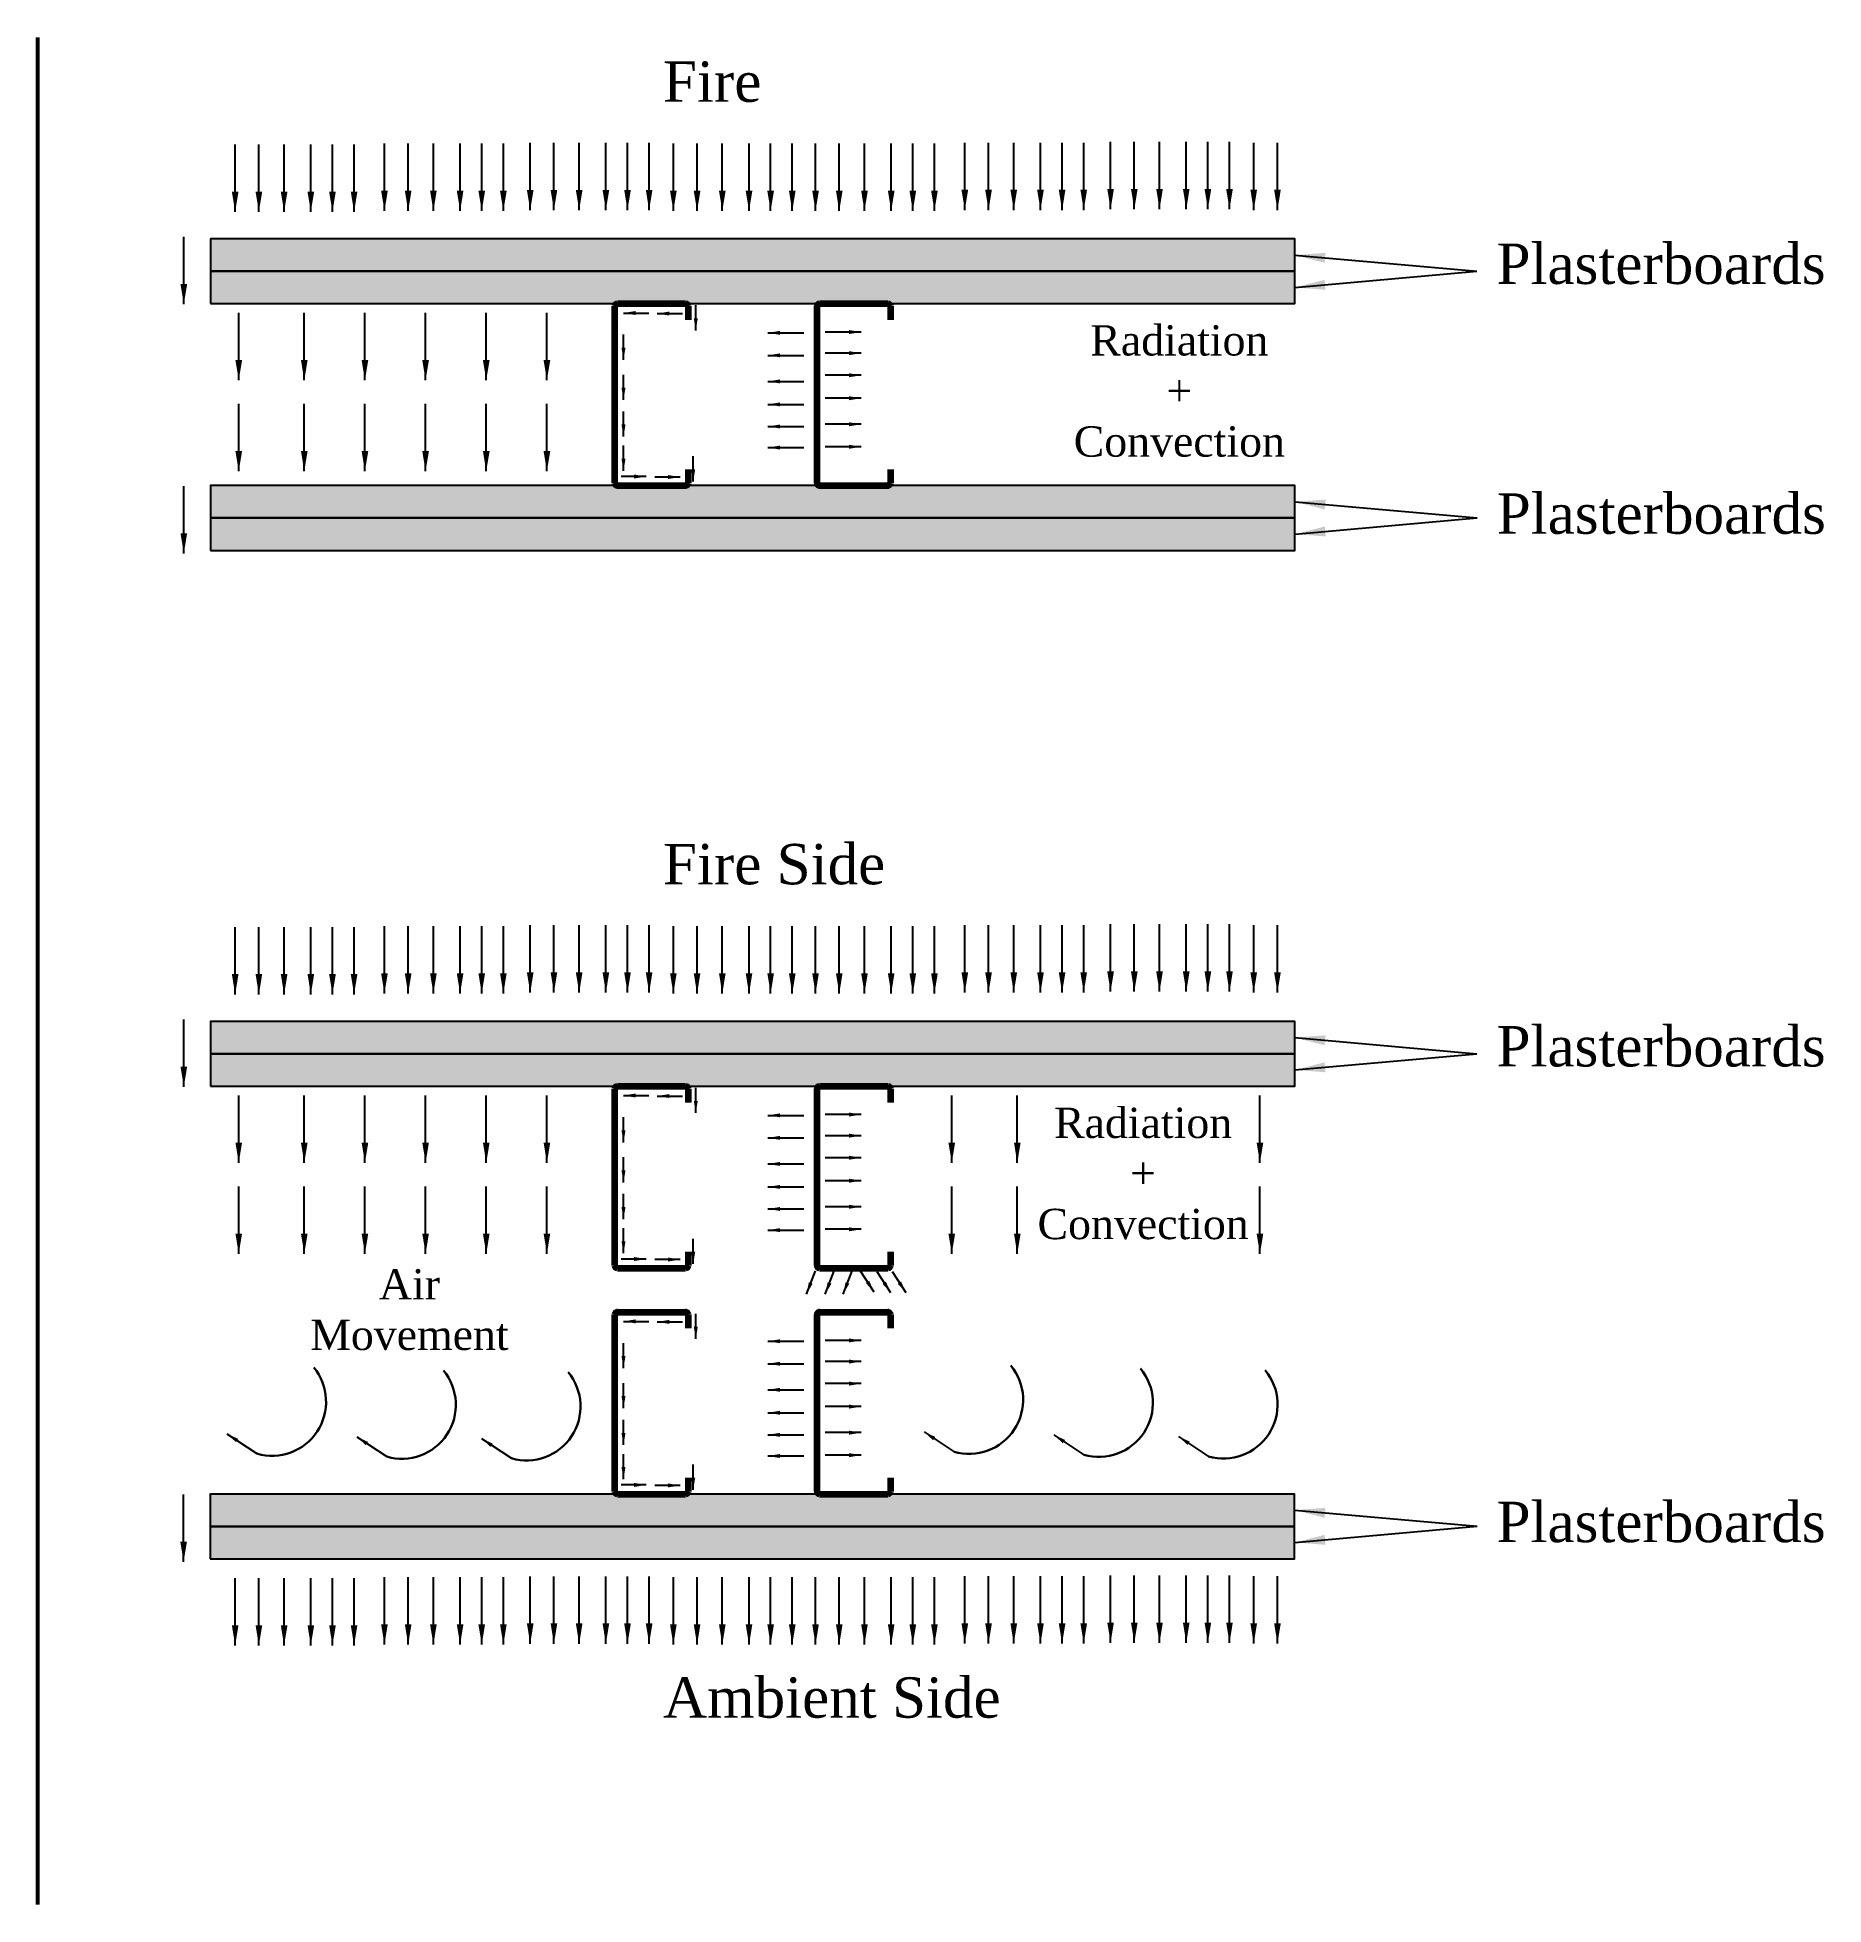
# Model space of a CAD drawing. Header units: millimetres. Extents: x 4718 to 11481, y 420 to 1811.
# Drawn here: x 10598 to 11481, y 420 to 1343 of the extents above; entities that cross this region are included whole.
import ezdxf

# ---------------------------------------------------------------- set-up
doc = ezdxf.new("R2010")
doc.units = ezdxf.units.MM
doc.layers.get('0').update_dxf_attribs({"lineweight": 100})
doc.styles.get("Standard").update_dxf_attribs({"font": 'times.ttf'})
doc.dimstyles.new('ISO-25', dxfattribs={"dimtxt": 2.5, "dimasz": 2.5, "dimexe": 1.25, "dimexo": 0.625, "dimtad": 1, "dimtxsty": 'Standard', "dimcen": 2.5, "dimadec": 0, "dimazin": 0, "dimtfac": 1, "dimtmove": 0, "dimatfit": 3, "dimfxl": 1, "dimarcsym": 0})
doc.dimstyles.new('Times new roman', dxfattribs={"dimtxt": 5, "dimasz": 5, "dimexe": 2, "dimexo": 1, "dimgap": 1, "dimtad": 1, "dimtih": 1, "dimtoh": 1, "dimtxsty": 'Standard', "dimblk": 'ARCHTICK', "dimcen": 0, "dimadec": 0, "dimazin": 0, "dimtfac": 1, "dimtmove": 0, "dimatfit": 3, "dimfxl": 1, "dimarcsym": 0})

msp = doc.modelspace()

# ---------------------------------------------------------------- texts
at = {"lineweight": -3, "attachment_point": 1}
for s, insert, char_height, width in [('Fire', (10907.112, 1331.388), 20, 52.39245), ('Plasterboards', (11319.337, 1241.315), 20, 52.39245), ('\\pxqc;Radiation + Convection', (11112.462, 1200.931), 15, 100.01183), ('Plasterboards', (11319.452, 1117.765), 20, 80.81466), ('Fire Side', (10907.112, 944.409), 20, 111.69613), ('Plasterboards', (11319.337, 854.336), 20, 52.39245), ('\\pxqc;Radiation + Convection', (11094.544, 813.952), 15, 100.01183), ('\\pxqc;Air Movement', (10731.691, 734.118), 15, 100.01183), ('Plasterboards', (11319.352, 619.083), 20, 80.81466), ('Ambient Side', (10907.112, 532.262), 20, 176.58786)]:
    msp.add_mtext(s, dxfattribs=dict(at, insert=insert, char_height=char_height, width=width))

# ---------------------------------------------------------------- blocks, each defined once
blk = doc.blocks.new('_ArchTick')
at = {"color": 0, "linetype": 'ByBlock', "const_width": 0.15}
blk.add_lwpolyline([(-0.5, -0.5), (0.5, 0.5)], dxfattribs=at)
blk = doc.blocks.new('Stud')
at = {"lineweight": 140}
for p, q in [((4630.24, 1668.85), (4630.24, 1756.35)), ((4631.49, 1757.6), (4665.24, 1757.6)), ((4666.49, 1756.35), (4666.49, 1749.6)), ((4666.49, 1675.6), (4666.49, 1668.85)), ((4631.49, 1667.6), (4665.24, 1667.6))]:
    blk.add_line(p, q, dxfattribs=at)
for centre, start, end in [((4631.49, 1756.35), 90, 180), ((4665.24, 1756.35), 0, 90), ((4631.49, 1668.85), 180, 270), ((4665.24, 1668.85), 270, 0)]:
    blk.add_arc(centre, 1.25, start, end, dxfattribs=at)

# ---------------------------------------------------------------- hatches: boundary and pattern name
at = {"lineweight": -3, "true_color": 0xf7abae}
h = msp.add_hatch(color=241, dxfattribs=at)
h.dxf.hatch_style = 1
h.paths.add_polyline_path([(10683.316, 1243.572), (10683.316, 1227.572), (11219.566, 1227.572), (11219.566, 1243.572)])
h = msp.add_hatch(color=241, dxfattribs=at)
h.dxf.hatch_style = 1
h.paths.add_polyline_path([(11219.566, 1211.572), (11219.566, 1227.572), (10683.316, 1227.572), (10683.316, 1211.572)])
h = msp.add_hatch(color=241, dxfattribs=at)
h.dxf.hatch_style = 1
h.paths.add_polyline_path([(11219.566, 1105.572), (11219.566, 1121.572), (10683.316, 1121.572), (10683.316, 1105.572)])
h = msp.add_hatch(color=241, dxfattribs=at)
h.dxf.hatch_style = 1
h.paths.add_polyline_path([(11219.566, 1089.572), (11219.566, 1105.572), (10683.316, 1105.572), (10683.316, 1089.572)])
h = msp.add_hatch(color=241, dxfattribs=at)
h.dxf.hatch_style = 1
h.paths.add_polyline_path([(10683.316, 856.593), (10683.316, 840.593), (11219.566, 840.593), (11219.566, 856.593)])
h = msp.add_hatch(color=241, dxfattribs=at)
h.dxf.hatch_style = 1
h.paths.add_polyline_path([(11219.566, 824.593), (11219.566, 840.593), (10683.316, 840.593), (10683.316, 824.593)])
h = msp.add_hatch(color=241, dxfattribs=at)
h.dxf.hatch_style = 1
h.paths.add_polyline_path([(11219.466, 606.89), (11219.466, 622.89), (10683.216, 622.89), (10683.216, 606.89)])
h = msp.add_hatch(color=241, dxfattribs=at)
h.dxf.hatch_style = 1
h.paths.add_polyline_path([(11219.466, 590.89), (11219.466, 606.89), (10683.216, 606.89), (10683.216, 590.89)])

# ---------------------------------------------------------------- linework, layer by layer
at = {"lineweight": 53}
msp.add_lwpolyline([(10597.685, 1343.272), (10597.685, 419.81)], dxfattribs=at)
at = {"lineweight": -3}
for points in [[(10683.316, 1227.572), (11219.566, 1227.572), (11219.566, 1243.572), (10683.316, 1243.572)], [(10683.316, 1211.572), (11219.566, 1211.572), (11219.566, 1227.572), (10683.316, 1227.572)], [(10683.316, 1105.572), (11219.566, 1105.572), (11219.566, 1121.572), (10683.316, 1121.572)], [(10683.316, 1089.572), (11219.566, 1089.572), (11219.566, 1105.572), (10683.316, 1105.572)], [(10683.316, 840.593), (11219.566, 840.593), (11219.566, 856.593), (10683.316, 856.593)], [(10683.316, 824.593), (11219.566, 824.593), (11219.566, 840.593), (10683.316, 840.593)], [(10683.216, 606.89), (11219.466, 606.89), (11219.466, 622.89), (10683.216, 622.89)], [(10683.216, 590.89), (11219.466, 590.89), (11219.466, 606.89), (10683.216, 606.89)]]:
    msp.add_lwpolyline(points, close=True, dxfattribs=at)
at = {"color": 242, "lineweight": 30, "true_color": 0xcd2027}
for centre in [(10713.78, 668.477), (10777.954, 667.004), (11058.519, 669.435), (11122.694, 667.962), (11184.36, 667.135), (10839.62, 666.176)]:
    msp.add_arc(centre, 26.699, 253.739757, 39.519262, dxfattribs=at)

# ---------------------------------------------------------------- block references
at = {"lineweight": -3}
for p in [(6253.071, -546.031), (6353.071, -546.031), (6253.071, -933.01), (6353.071, -933.01), (6253.071, -1044.713), (6353.071, -1044.713)]:
    msp.add_blockref('Stud', p, dxfattribs=at)

msp.set_redraw_order([(e.dxf.handle, doc.entitydb.next_handle()) for e in msp.query("TEXT MTEXT ATTDEF DIMENSION ARC_DIMENSION")])  # texts and dimensions are drawn at this point

# ---------------------------------------------------------------- leaders
at = {"color": 242, "lineweight": 30, "true_color": 0xcd2027}
for points, override in [([(10695.52, 1256.966), (10695.52, 1290.264)], {"dimasz": 10, "dimgap": 0.625, "dimtad": 0}), ([(10707.252, 1256.966), (10707.252, 1290.264)], {"dimasz": 10, "dimtad": 0}), ([(10719.726, 1256.966), (10719.726, 1290.264)], {"dimasz": 10, "dimtad": 0}), ([(10732.943, 1256.966), (10732.943, 1290.264)], {"dimasz": 10, "dimtad": 0}), ([(10743.635, 1256.966), (10743.635, 1290.264)], {"dimasz": 10, "dimtad": 0}), ([(10754.327, 1256.966), (10754.327, 1290.264)], {"dimasz": 10, "dimtad": 0}), ([(10769.349, 1257.4), (10769.349, 1290.698)], {"dimasz": 10, "dimtad": 0}), ([(10781.08, 1257.4), (10781.08, 1290.698)], {"dimasz": 10, "dimtad": 0}), ([(10793.554, 1257.4), (10793.554, 1290.698)], {"dimasz": 10, "dimtad": 0}), ([(10806.771, 1257.4), (10806.771, 1290.698)], {"dimasz": 10, "dimtad": 0}), ([(10817.463, 1257.4), (10817.463, 1290.698)], {"dimasz": 10, "dimtad": 0}), ([(10828.155, 1257.4), (10828.155, 1290.698)], {"dimasz": 10, "dimtad": 0}), ([(10841.44, 1257.834), (10841.44, 1291.132)], {"dimasz": 10, "dimtad": 0}), ([(10853.171, 1257.834), (10853.171, 1291.132)], {"dimasz": 10, "dimtad": 0}), ([(10865.646, 1257.834), (10865.646, 1291.132)], {"dimasz": 10, "dimtad": 0}), ([(10878.862, 1257.834), (10878.862, 1291.132)], {"dimasz": 10, "dimtad": 0}), ([(10889.554, 1257.834), (10889.554, 1291.132)], {"dimasz": 10, "dimtad": 0}), ([(10900.246, 1257.834), (10900.246, 1291.132)], {"dimasz": 10, "dimtad": 0}), ([(10912.228, 1257.4), (10912.228, 1290.698)], {"dimasz": 10, "dimtad": 0}), ([(10923.96, 1257.4), (10923.96, 1290.698)], {"dimasz": 10, "dimtad": 0}), ([(10936.434, 1257.4), (10936.434, 1290.698)], {"dimasz": 10, "dimtad": 0}), ([(10949.65, 1257.4), (10949.65, 1290.698)], {"dimasz": 10, "dimtad": 0}), ([(10960.343, 1257.4), (10960.343, 1290.698)], {"dimasz": 10, "dimtad": 0}), ([(10971.035, 1257.4), (10971.035, 1290.698)], {"dimasz": 10, "dimtad": 0}), ([(10982.544, 1257.432), (10982.544, 1290.731)], {"dimasz": 10, "dimtad": 0}), ([(10994.275, 1257.432), (10994.275, 1290.731)], {"dimasz": 10, "dimtad": 0}), ([(11006.749, 1257.432), (11006.749, 1290.731)], {"dimasz": 10, "dimtad": 0}), ([(11019.966, 1257.432), (11019.966, 1290.731)], {"dimasz": 10, "dimtad": 0}), ([(11030.658, 1257.432), (11030.658, 1290.731)], {"dimasz": 10, "dimtad": 0}), ([(11041.35, 1257.432), (11041.35, 1290.731)], {"dimasz": 10, "dimtad": 0}), ([(11056.372, 1257.866), (11056.372, 1291.165)], {"dimasz": 10, "dimtad": 0}), ([(11068.104, 1257.866), (11068.104, 1291.165)], {"dimasz": 10, "dimtad": 0}), ([(11080.578, 1257.866), (11080.578, 1291.165)], {"dimasz": 10, "dimtad": 0}), ([(11093.794, 1257.866), (11093.794, 1291.165)], {"dimasz": 10, "dimtad": 0}), ([(11104.487, 1257.866), (11104.487, 1291.165)], {"dimasz": 10, "dimtad": 0}), ([(11115.179, 1257.866), (11115.179, 1291.165)], {"dimasz": 10, "dimtad": 0}), ([(11128.463, 1258.3), (11128.463, 1291.599)], {"dimasz": 10, "dimtad": 0}), ([(11140.195, 1258.3), (11140.195, 1291.599)], {"dimasz": 10, "dimtad": 0}), ([(11152.669, 1258.3), (11152.669, 1291.599)], {"dimasz": 10, "dimtad": 0}), ([(11165.886, 1258.3), (11165.886, 1291.599)], {"dimasz": 10, "dimtad": 0}), ([(11176.578, 1258.3), (11176.578, 1291.599)], {"dimasz": 10, "dimtad": 0}), ([(11187.27, 1258.3), (11187.27, 1291.599)], {"dimasz": 10, "dimtad": 0}), ([(11199.251, 1257.866), (11199.251, 1291.165)], {"dimasz": 10, "dimtad": 0}), ([(11210.983, 1257.866), (11210.983, 1291.165)], {"dimasz": 10, "dimtad": 0}), ([(10670.122, 1211.247), (10670.122, 1244.545)], {"dimasz": 10, "dimgap": 0.625, "dimtad": 0}), ([(10923.326, 1198.307), (10923.326, 1210.755)], {"dimasz": 6, "dimgap": 0.625, "dimtad": 0}), ([(10697.289, 1173.654), (10697.289, 1206.953)], {"dimasz": 10, "dimgap": 0.625, "dimtad": 0}), ([(10729.696, 1173.654), (10729.696, 1206.953)], {"dimasz": 10, "dimgap": 0.625, "dimtad": 0}), ([(10759.696, 1173.654), (10759.696, 1206.953)], {"dimasz": 10, "dimgap": 0.625, "dimtad": 0}), ([(10789.696, 1173.654), (10789.696, 1206.953)], {"dimasz": 10, "dimgap": 0.625, "dimtad": 0}), ([(10819.696, 1173.654), (10819.696, 1206.953)], {"dimasz": 10, "dimgap": 0.625, "dimtad": 0}), ([(10849.696, 1173.654), (10849.696, 1206.953)], {"dimasz": 10, "dimgap": 0.625, "dimtad": 0}), ([(10887.572, 1206.938), (10900.02, 1206.938)], {"dimasz": 6, "dimgap": 0.625, "dimtad": 0}), ([(10904.249, 1206.686), (10916.697, 1206.686)], {"dimasz": 6, "dimgap": 0.625, "dimtad": 0}), ([(10887.572, 1183.788), (10887.572, 1196.236)], {"dimasz": 6, "dimgap": 0.625, "dimtad": 0}), ([(10959.032, 1197.122), (10976.812, 1197.122)], {"dimasz": 6, "dimgap": 0.625, "dimtad": 0}), ([(11005.079, 1197.524), (10987.298, 1197.524)], {"dimasz": 6, "dimgap": 0.625, "dimtad": 0}), ([(10959.032, 1185.996), (10976.812, 1185.996)], {"dimasz": 6, "dimgap": 0.625, "dimtad": 0}), ([(11005.079, 1187.076), (10987.298, 1187.076)], {"dimasz": 6, "dimgap": 0.625, "dimtad": 0}), ([(10887.572, 1163.994), (10887.572, 1176.442)], {"dimasz": 6, "dimgap": 0.625, "dimtad": 0}), ([(10959.032, 1173.106), (10976.812, 1173.106)], {"dimasz": 6, "dimgap": 0.625, "dimtad": 0}), ([(11005.079, 1176.164), (10987.298, 1176.164)], {"dimasz": 6, "dimgap": 0.625, "dimtad": 0}), ([(11005.079, 1164.803), (10987.298, 1164.803)], {"dimasz": 6, "dimgap": 0.625, "dimtad": 0}), ([(10697.289, 1128.675), (10697.289, 1161.973)], {"dimasz": 10, "dimgap": 0.625, "dimtad": 0}), ([(10729.696, 1128.675), (10729.696, 1161.973)], {"dimasz": 10, "dimgap": 0.625, "dimtad": 0}), ([(10759.696, 1128.675), (10759.696, 1161.973)], {"dimasz": 10, "dimgap": 0.625, "dimtad": 0}), ([(10789.696, 1128.675), (10789.696, 1161.973)], {"dimasz": 10, "dimgap": 0.625, "dimtad": 0}), ([(10819.696, 1128.675), (10819.696, 1161.973)], {"dimasz": 10, "dimgap": 0.625, "dimtad": 0}), ([(10849.696, 1128.675), (10849.696, 1161.973)], {"dimasz": 10, "dimgap": 0.625, "dimtad": 0}), ([(10887.572, 1145.815), (10887.572, 1158.264)], {"dimasz": 6, "dimgap": 0.625, "dimtad": 0}), ([(10959.032, 1161.746), (10976.812, 1161.746)], {"dimasz": 6, "dimgap": 0.625, "dimtad": 0}), ([(10959.032, 1150.833), (10976.812, 1150.833)], {"dimasz": 6, "dimgap": 0.625, "dimtad": 0}), ([(11005.079, 1151.913), (10987.298, 1151.913)], {"dimasz": 6, "dimgap": 0.625, "dimtad": 0}), ([(10887.572, 1128.917), (10887.572, 1141.365)], {"dimasz": 6, "dimgap": 0.625, "dimtad": 0}), ([(10922.05, 1123.701), (10922.05, 1136.149)], {"dimasz": 6, "dimgap": 0.625, "dimtad": 0}), ([(10959.032, 1140.386), (10976.812, 1140.386)], {"dimasz": 6, "dimgap": 0.625, "dimtad": 0}), ([(11005.079, 1140.787), (10987.298, 1140.787)], {"dimasz": 6, "dimgap": 0.625, "dimtad": 0}), ([(10898.844, 1126.082), (10886.396, 1126.082)], {"dimasz": 6, "dimgap": 0.625, "dimtad": 0}), ([(10915.521, 1125.829), (10903.073, 1125.829)], {"dimasz": 6, "dimgap": 0.625, "dimtad": 0}), ([(10670.122, 1088.036), (10670.122, 1121.335)], {"dimasz": 10, "dimgap": 0.625, "dimtad": 0}), ([(10695.52, 869.987), (10695.52, 903.285)], {"dimasz": 10, "dimgap": 0.625, "dimtad": 0}), ([(10707.252, 869.987), (10707.252, 903.285)], {"dimasz": 10, "dimtad": 0}), ([(10719.726, 869.987), (10719.726, 903.285)], {"dimasz": 10, "dimtad": 0}), ([(10732.943, 869.987), (10732.943, 903.285)], {"dimasz": 10, "dimtad": 0}), ([(10743.635, 869.987), (10743.635, 903.285)], {"dimasz": 10, "dimtad": 0}), ([(10754.327, 869.987), (10754.327, 903.285)], {"dimasz": 10, "dimtad": 0}), ([(10769.349, 870.421), (10769.349, 903.719)], {"dimasz": 10, "dimtad": 0}), ([(10781.08, 870.421), (10781.08, 903.719)], {"dimasz": 10, "dimtad": 0}), ([(10793.554, 870.421), (10793.554, 903.719)], {"dimasz": 10, "dimtad": 0}), ([(10806.771, 870.421), (10806.771, 903.719)], {"dimasz": 10, "dimtad": 0}), ([(10817.463, 870.421), (10817.463, 903.719)], {"dimasz": 10, "dimtad": 0}), ([(10828.155, 870.421), (10828.155, 903.719)], {"dimasz": 10, "dimtad": 0}), ([(10841.44, 870.855), (10841.44, 904.153)], {"dimasz": 10, "dimtad": 0}), ([(10853.171, 870.855), (10853.171, 904.153)], {"dimasz": 10, "dimtad": 0}), ([(10865.646, 870.855), (10865.646, 904.153)], {"dimasz": 10, "dimtad": 0}), ([(10878.862, 870.855), (10878.862, 904.153)], {"dimasz": 10, "dimtad": 0}), ([(10889.554, 870.855), (10889.554, 904.153)], {"dimasz": 10, "dimtad": 0}), ([(10900.246, 870.855), (10900.246, 904.153)], {"dimasz": 10, "dimtad": 0}), ([(10912.228, 870.421), (10912.228, 903.719)], {"dimasz": 10, "dimtad": 0}), ([(10923.96, 870.421), (10923.96, 903.719)], {"dimasz": 10, "dimtad": 0}), ([(10936.434, 870.421), (10936.434, 903.719)], {"dimasz": 10, "dimtad": 0}), ([(10949.65, 870.421), (10949.65, 903.719)], {"dimasz": 10, "dimtad": 0}), ([(10960.343, 870.421), (10960.343, 903.719)], {"dimasz": 10, "dimtad": 0}), ([(10971.035, 870.421), (10971.035, 903.719)], {"dimasz": 10, "dimtad": 0}), ([(10982.544, 870.453), (10982.544, 903.752)], {"dimasz": 10, "dimtad": 0}), ([(10994.275, 870.453), (10994.275, 903.752)], {"dimasz": 10, "dimtad": 0}), ([(11006.749, 870.453), (11006.749, 903.752)], {"dimasz": 10, "dimtad": 0}), ([(11019.966, 870.453), (11019.966, 903.752)], {"dimasz": 10, "dimtad": 0}), ([(11030.658, 870.453), (11030.658, 903.752)], {"dimasz": 10, "dimtad": 0}), ([(11041.35, 870.453), (11041.35, 903.752)], {"dimasz": 10, "dimtad": 0}), ([(11056.372, 870.887), (11056.372, 904.186)], {"dimasz": 10, "dimtad": 0}), ([(11068.104, 870.887), (11068.104, 904.186)], {"dimasz": 10, "dimtad": 0}), ([(11080.578, 870.887), (11080.578, 904.186)], {"dimasz": 10, "dimtad": 0}), ([(11093.794, 870.887), (11093.794, 904.186)], {"dimasz": 10, "dimtad": 0}), ([(11104.487, 870.887), (11104.487, 904.186)], {"dimasz": 10, "dimtad": 0}), ([(11115.179, 870.887), (11115.179, 904.186)], {"dimasz": 10, "dimtad": 0}), ([(11128.463, 871.321), (11128.463, 904.62)], {"dimasz": 10, "dimtad": 0}), ([(11140.195, 871.321), (11140.195, 904.62)], {"dimasz": 10, "dimtad": 0}), ([(11152.669, 871.321), (11152.669, 904.62)], {"dimasz": 10, "dimtad": 0}), ([(11165.886, 871.321), (11165.886, 904.62)], {"dimasz": 10, "dimtad": 0}), ([(11176.578, 871.321), (11176.578, 904.62)], {"dimasz": 10, "dimtad": 0}), ([(11187.27, 871.321), (11187.27, 904.62)], {"dimasz": 10, "dimtad": 0}), ([(11199.251, 870.887), (11199.251, 904.186)], {"dimasz": 10, "dimtad": 0}), ([(11210.983, 870.887), (11210.983, 904.186)], {"dimasz": 10, "dimtad": 0}), ([(10670.122, 824.268), (10670.122, 857.566)], {"dimasz": 10, "dimgap": 0.625, "dimtad": 0}), ([(10923.326, 811.328), (10923.326, 823.776)], {"dimasz": 6, "dimgap": 0.625, "dimtad": 0}), ([(10697.289, 786.675), (10697.289, 819.974)], {"dimasz": 10, "dimgap": 0.625, "dimtad": 0}), ([(10729.696, 786.675), (10729.696, 819.974)], {"dimasz": 10, "dimgap": 0.625, "dimtad": 0}), ([(10759.696, 786.675), (10759.696, 819.974)], {"dimasz": 10, "dimgap": 0.625, "dimtad": 0}), ([(10789.696, 786.675), (10789.696, 819.974)], {"dimasz": 10, "dimgap": 0.625, "dimtad": 0}), ([(10819.696, 786.675), (10819.696, 819.974)], {"dimasz": 10, "dimgap": 0.625, "dimtad": 0}), ([(10849.696, 786.675), (10849.696, 819.974)], {"dimasz": 10, "dimgap": 0.625, "dimtad": 0}), ([(10887.572, 819.959), (10900.02, 819.959)], {"dimasz": 6, "dimgap": 0.625, "dimtad": 0}), ([(10904.249, 819.707), (10916.697, 819.707)], {"dimasz": 6, "dimgap": 0.625, "dimtad": 0}), ([(11049.919, 786.675), (11049.919, 819.974)], {"dimasz": 10, "dimgap": 0.625, "dimtad": 0}), ([(11082.326, 786.675), (11082.326, 819.974)], {"dimasz": 10, "dimgap": 0.625, "dimtad": 0}), ([(11202.326, 786.675), (11202.326, 819.974)], {"dimasz": 10, "dimgap": 0.625, "dimtad": 0}), ([(10887.572, 796.809), (10887.572, 809.257)], {"dimasz": 6, "dimgap": 0.625, "dimtad": 0}), ([(10959.032, 810.143), (10976.812, 810.143)], {"dimasz": 6, "dimgap": 0.625, "dimtad": 0}), ([(11005.079, 810.544), (10987.298, 810.544)], {"dimasz": 6, "dimgap": 0.625, "dimtad": 0}), ([(10959.032, 799.017), (10976.812, 799.017)], {"dimasz": 6, "dimgap": 0.625, "dimtad": 0}), ([(11005.079, 800.097), (10987.298, 800.097)], {"dimasz": 6, "dimgap": 0.625, "dimtad": 0}), ([(10887.572, 777.015), (10887.572, 789.463)], {"dimasz": 6, "dimgap": 0.625, "dimtad": 0}), ([(10959.032, 786.127), (10976.812, 786.127)], {"dimasz": 6, "dimgap": 0.625, "dimtad": 0}), ([(11005.079, 789.184), (10987.298, 789.184)], {"dimasz": 6, "dimgap": 0.625, "dimtad": 0}), ([(10959.032, 774.766), (10976.812, 774.766)], {"dimasz": 6, "dimgap": 0.625, "dimtad": 0}), ([(11005.079, 777.824), (10987.298, 777.824)], {"dimasz": 6, "dimgap": 0.625, "dimtad": 0}), ([(10697.289, 741.695), (10697.289, 774.994)], {"dimasz": 10, "dimgap": 0.625, "dimtad": 0}), ([(10729.696, 741.695), (10729.696, 774.994)], {"dimasz": 10, "dimgap": 0.625, "dimtad": 0}), ([(10759.696, 741.695), (10759.696, 774.994)], {"dimasz": 10, "dimgap": 0.625, "dimtad": 0}), ([(10789.696, 741.695), (10789.696, 774.994)], {"dimasz": 10, "dimgap": 0.625, "dimtad": 0}), ([(10819.696, 741.695), (10819.696, 774.994)], {"dimasz": 10, "dimgap": 0.625, "dimtad": 0}), ([(10849.696, 741.695), (10849.696, 774.994)], {"dimasz": 10, "dimgap": 0.625, "dimtad": 0}), ([(10887.572, 758.836), (10887.572, 771.284)], {"dimasz": 6, "dimgap": 0.625, "dimtad": 0}), ([(11049.919, 741.695), (11049.919, 774.994)], {"dimasz": 10, "dimgap": 0.625, "dimtad": 0}), ([(11082.326, 741.695), (11082.326, 774.994)], {"dimasz": 10, "dimgap": 0.625, "dimtad": 0}), ([(11202.326, 741.695), (11202.326, 774.994)], {"dimasz": 10, "dimgap": 0.625, "dimtad": 0}), ([(10959.032, 763.854), (10976.812, 763.854)], {"dimasz": 6, "dimgap": 0.625, "dimtad": 0}), ([(11005.079, 764.934), (10987.298, 764.934)], {"dimasz": 6, "dimgap": 0.625, "dimtad": 0}), ([(10887.572, 741.924), (10887.572, 754.372)], {"dimasz": 6, "dimgap": 0.625, "dimtad": 0}), ([(10922.05, 736.708), (10922.05, 749.156)], {"dimasz": 6, "dimgap": 0.625, "dimtad": 0}), ([(10959.032, 753.393), (10976.812, 753.393)], {"dimasz": 6, "dimgap": 0.625, "dimtad": 0}), ([(11005.079, 753.794), (10987.298, 753.794)], {"dimasz": 6, "dimgap": 0.625, "dimtad": 0}), ([(10898.844, 739.089), (10886.396, 739.089)], {"dimasz": 6, "dimgap": 0.625, "dimtad": 0}), ([(10915.521, 738.836), (10903.073, 738.836)], {"dimasz": 6, "dimgap": 0.625, "dimtad": 0}), ([(10978.063, 721.684), (10982.448, 733.334)], {"dimasz": 6, "dimgap": 0.625, "dimtad": 0}), ([(10987.366, 721.684), (10991.75, 733.334)], {"dimasz": 6, "dimgap": 0.625, "dimtad": 0}), ([(10996.213, 721.684), (11000.597, 733.334)], {"dimasz": 6, "dimgap": 0.625, "dimtad": 0}), ([(11011.577, 722.689), (11004.781, 733.119)], {"dimasz": 6, "dimgap": 0.625, "dimtad": 0}), ([(11019.777, 722.366), (11012.981, 732.795)], {"dimasz": 6, "dimgap": 0.625, "dimtad": 0}), ([(11027.329, 722.366), (11020.533, 732.795)], {"dimasz": 6, "dimgap": 0.625, "dimtad": 0}), ([(10923.326, 699.625), (10923.326, 712.073)], {"dimasz": 6, "dimgap": 0.625, "dimtad": 0}), ([(10887.572, 708.256), (10900.02, 708.256)], {"dimasz": 6, "dimgap": 0.625, "dimtad": 0}), ([(10904.249, 708.004), (10916.697, 708.004)], {"dimasz": 6, "dimgap": 0.625, "dimtad": 0}), ([(10887.572, 685.106), (10887.572, 697.554)], {"dimasz": 6, "dimgap": 0.625, "dimtad": 0}), ([(10959.032, 698.44), (10976.812, 698.44)], {"dimasz": 6, "dimgap": 0.625, "dimtad": 0}), ([(11005.079, 698.841), (10987.298, 698.841)], {"dimasz": 6, "dimgap": 0.625, "dimtad": 0}), ([(10959.032, 687.314), (10976.812, 687.314)], {"dimasz": 6, "dimgap": 0.625, "dimtad": 0}), ([(11005.079, 688.394), (10987.298, 688.394)], {"dimasz": 6, "dimgap": 0.625, "dimtad": 0}), ([(10887.572, 665.312), (10887.572, 677.76)], {"dimasz": 6, "dimgap": 0.625, "dimtad": 0}), ([(10959.032, 674.424), (10976.812, 674.424)], {"dimasz": 6, "dimgap": 0.625, "dimtad": 0}), ([(11005.079, 677.482), (10987.298, 677.482)], {"dimasz": 6, "dimgap": 0.625, "dimtad": 0}), ([(11005.079, 666.121), (10987.298, 666.121)], {"dimasz": 6, "dimgap": 0.625, "dimtad": 0}), ([(10887.572, 647.133), (10887.572, 659.582)], {"dimasz": 6, "dimgap": 0.625, "dimtad": 0}), ([(10959.032, 663.063), (10976.812, 663.063)], {"dimasz": 6, "dimgap": 0.625, "dimtad": 0}), ([(10691.474, 652.656), (10706.304, 642.846)], {"dimasz": 6, "dimgap": 0.625, "dimtad": 0}), ([(10755.648, 651.183), (10770.478, 641.373)], {"dimasz": 6, "dimgap": 0.625, "dimtad": 0}), ([(10817.315, 650.355), (10832.144, 640.545)], {"dimasz": 6, "dimgap": 0.625, "dimtad": 0}), ([(10959.032, 652.151), (10976.812, 652.151)], {"dimasz": 6, "dimgap": 0.625, "dimtad": 0}), ([(11005.079, 653.231), (10987.298, 653.231)], {"dimasz": 6, "dimgap": 0.625, "dimtad": 0}), ([(11036.214, 653.614), (11051.044, 643.804)], {"dimasz": 6, "dimgap": 0.625, "dimtad": 0}), ([(11100.388, 652.141), (11115.218, 642.331)], {"dimasz": 6, "dimgap": 0.625, "dimtad": 0}), ([(11162.055, 651.314), (11176.884, 641.504)], {"dimasz": 6, "dimgap": 0.625, "dimtad": 0}), ([(10887.572, 630.221), (10887.572, 642.67)], {"dimasz": 6, "dimgap": 0.625, "dimtad": 0}), ([(10922.05, 625.005), (10922.05, 637.453)], {"dimasz": 6, "dimgap": 0.625, "dimtad": 0}), ([(10959.032, 641.69), (10976.812, 641.69)], {"dimasz": 6, "dimgap": 0.625, "dimtad": 0}), ([(11005.079, 642.092), (10987.298, 642.092)], {"dimasz": 6, "dimgap": 0.625, "dimtad": 0}), ([(10898.844, 627.386), (10886.396, 627.386)], {"dimasz": 6, "dimgap": 0.625, "dimtad": 0}), ([(10915.521, 627.133), (10903.073, 627.133)], {"dimasz": 6, "dimgap": 0.625, "dimtad": 0}), ([(10670.022, 589.354), (10670.022, 622.652)], {"dimasz": 10, "dimgap": 0.625, "dimtad": 0}), ([(10841.44, 548.876), (10841.44, 582.175)], {"dimasz": 10, "dimtad": 0}), ([(10853.171, 548.876), (10853.171, 582.175)], {"dimasz": 10, "dimtad": 0}), ([(10865.646, 548.876), (10865.646, 582.175)], {"dimasz": 10, "dimtad": 0}), ([(10878.862, 548.876), (10878.862, 582.175)], {"dimasz": 10, "dimtad": 0}), ([(10889.554, 548.876), (10889.554, 582.175)], {"dimasz": 10, "dimtad": 0}), ([(10900.246, 548.876), (10900.246, 582.175)], {"dimasz": 10, "dimtad": 0}), ([(11056.372, 548.909), (11056.372, 582.207)], {"dimasz": 10, "dimtad": 0}), ([(11068.104, 548.909), (11068.104, 582.207)], {"dimasz": 10, "dimtad": 0}), ([(11080.578, 548.909), (11080.578, 582.207)], {"dimasz": 10, "dimtad": 0}), ([(11093.794, 548.909), (11093.794, 582.207)], {"dimasz": 10, "dimtad": 0}), ([(11104.487, 548.909), (11104.487, 582.207)], {"dimasz": 10, "dimtad": 0}), ([(11115.179, 548.909), (11115.179, 582.207)], {"dimasz": 10, "dimtad": 0}), ([(11128.463, 549.343), (11128.463, 582.641)], {"dimasz": 10, "dimtad": 0}), ([(11140.195, 549.343), (11140.195, 582.641)], {"dimasz": 10, "dimtad": 0}), ([(11152.669, 549.343), (11152.669, 582.641)], {"dimasz": 10, "dimtad": 0}), ([(11165.886, 549.343), (11165.886, 582.641)], {"dimasz": 10, "dimtad": 0}), ([(11176.578, 549.343), (11176.578, 582.641)], {"dimasz": 10, "dimtad": 0}), ([(11187.27, 549.343), (11187.27, 582.641)], {"dimasz": 10, "dimtad": 0}), ([(11199.251, 548.909), (11199.251, 582.207)], {"dimasz": 10, "dimtad": 0}), ([(11210.983, 548.909), (11210.983, 582.207)], {"dimasz": 10, "dimtad": 0}), ([(10695.52, 548.008), (10695.52, 581.307)], {"dimasz": 10, "dimgap": 0.625, "dimtad": 0}), ([(10707.252, 548.008), (10707.252, 581.307)], {"dimasz": 10, "dimtad": 0}), ([(10719.726, 548.008), (10719.726, 581.307)], {"dimasz": 10, "dimtad": 0}), ([(10732.943, 548.008), (10732.943, 581.307)], {"dimasz": 10, "dimtad": 0}), ([(10743.635, 548.008), (10743.635, 581.307)], {"dimasz": 10, "dimtad": 0}), ([(10754.327, 548.008), (10754.327, 581.307)], {"dimasz": 10, "dimtad": 0}), ([(10769.349, 548.442), (10769.349, 581.741)], {"dimasz": 10, "dimtad": 0}), ([(10781.08, 548.442), (10781.08, 581.741)], {"dimasz": 10, "dimtad": 0}), ([(10793.554, 548.442), (10793.554, 581.741)], {"dimasz": 10, "dimtad": 0}), ([(10806.771, 548.442), (10806.771, 581.741)], {"dimasz": 10, "dimtad": 0}), ([(10817.463, 548.442), (10817.463, 581.741)], {"dimasz": 10, "dimtad": 0}), ([(10828.155, 548.442), (10828.155, 581.741)], {"dimasz": 10, "dimtad": 0}), ([(10912.228, 548.442), (10912.228, 581.741)], {"dimasz": 10, "dimtad": 0}), ([(10923.96, 548.442), (10923.96, 581.741)], {"dimasz": 10, "dimtad": 0}), ([(10936.434, 548.442), (10936.434, 581.741)], {"dimasz": 10, "dimtad": 0}), ([(10949.65, 548.442), (10949.65, 581.741)], {"dimasz": 10, "dimtad": 0}), ([(10960.343, 548.442), (10960.343, 581.741)], {"dimasz": 10, "dimtad": 0}), ([(10971.035, 548.442), (10971.035, 581.741)], {"dimasz": 10, "dimtad": 0}), ([(10982.544, 548.475), (10982.544, 581.773)], {"dimasz": 10, "dimtad": 0}), ([(10994.275, 548.475), (10994.275, 581.773)], {"dimasz": 10, "dimtad": 0}), ([(11006.749, 548.475), (11006.749, 581.773)], {"dimasz": 10, "dimtad": 0}), ([(11019.966, 548.475), (11019.966, 581.773)], {"dimasz": 10, "dimtad": 0}), ([(11030.658, 548.475), (11030.658, 581.773)], {"dimasz": 10, "dimtad": 0}), ([(11041.35, 548.475), (11041.35, 581.773)], {"dimasz": 10, "dimtad": 0})]:
    msp.add_leader(points, dimstyle='ISO-25', override=override, dxfattribs=at)
at = {"lineweight": -3}
for points in [[(11219.566, 1235.572), (11309.662, 1227.572)], [(11219.566, 1219.572), (11309.662, 1227.572)], [(11219.681, 1113.589), (11309.778, 1105.589)], [(11219.681, 1097.589), (11309.778, 1105.589)], [(11219.566, 848.593), (11309.662, 840.593)], [(11219.566, 832.593), (11309.662, 840.593)], [(11219.581, 614.907), (11309.678, 606.907)], [(11219.581, 598.907), (11309.678, 606.907)]]:
    msp.add_leader(points, dimstyle='Times new roman', override={"dimasz": 15, "dimgap": 0.625, "dimtad": 0}, dxfattribs=at)

doc.saveas('drawing.dxf')
